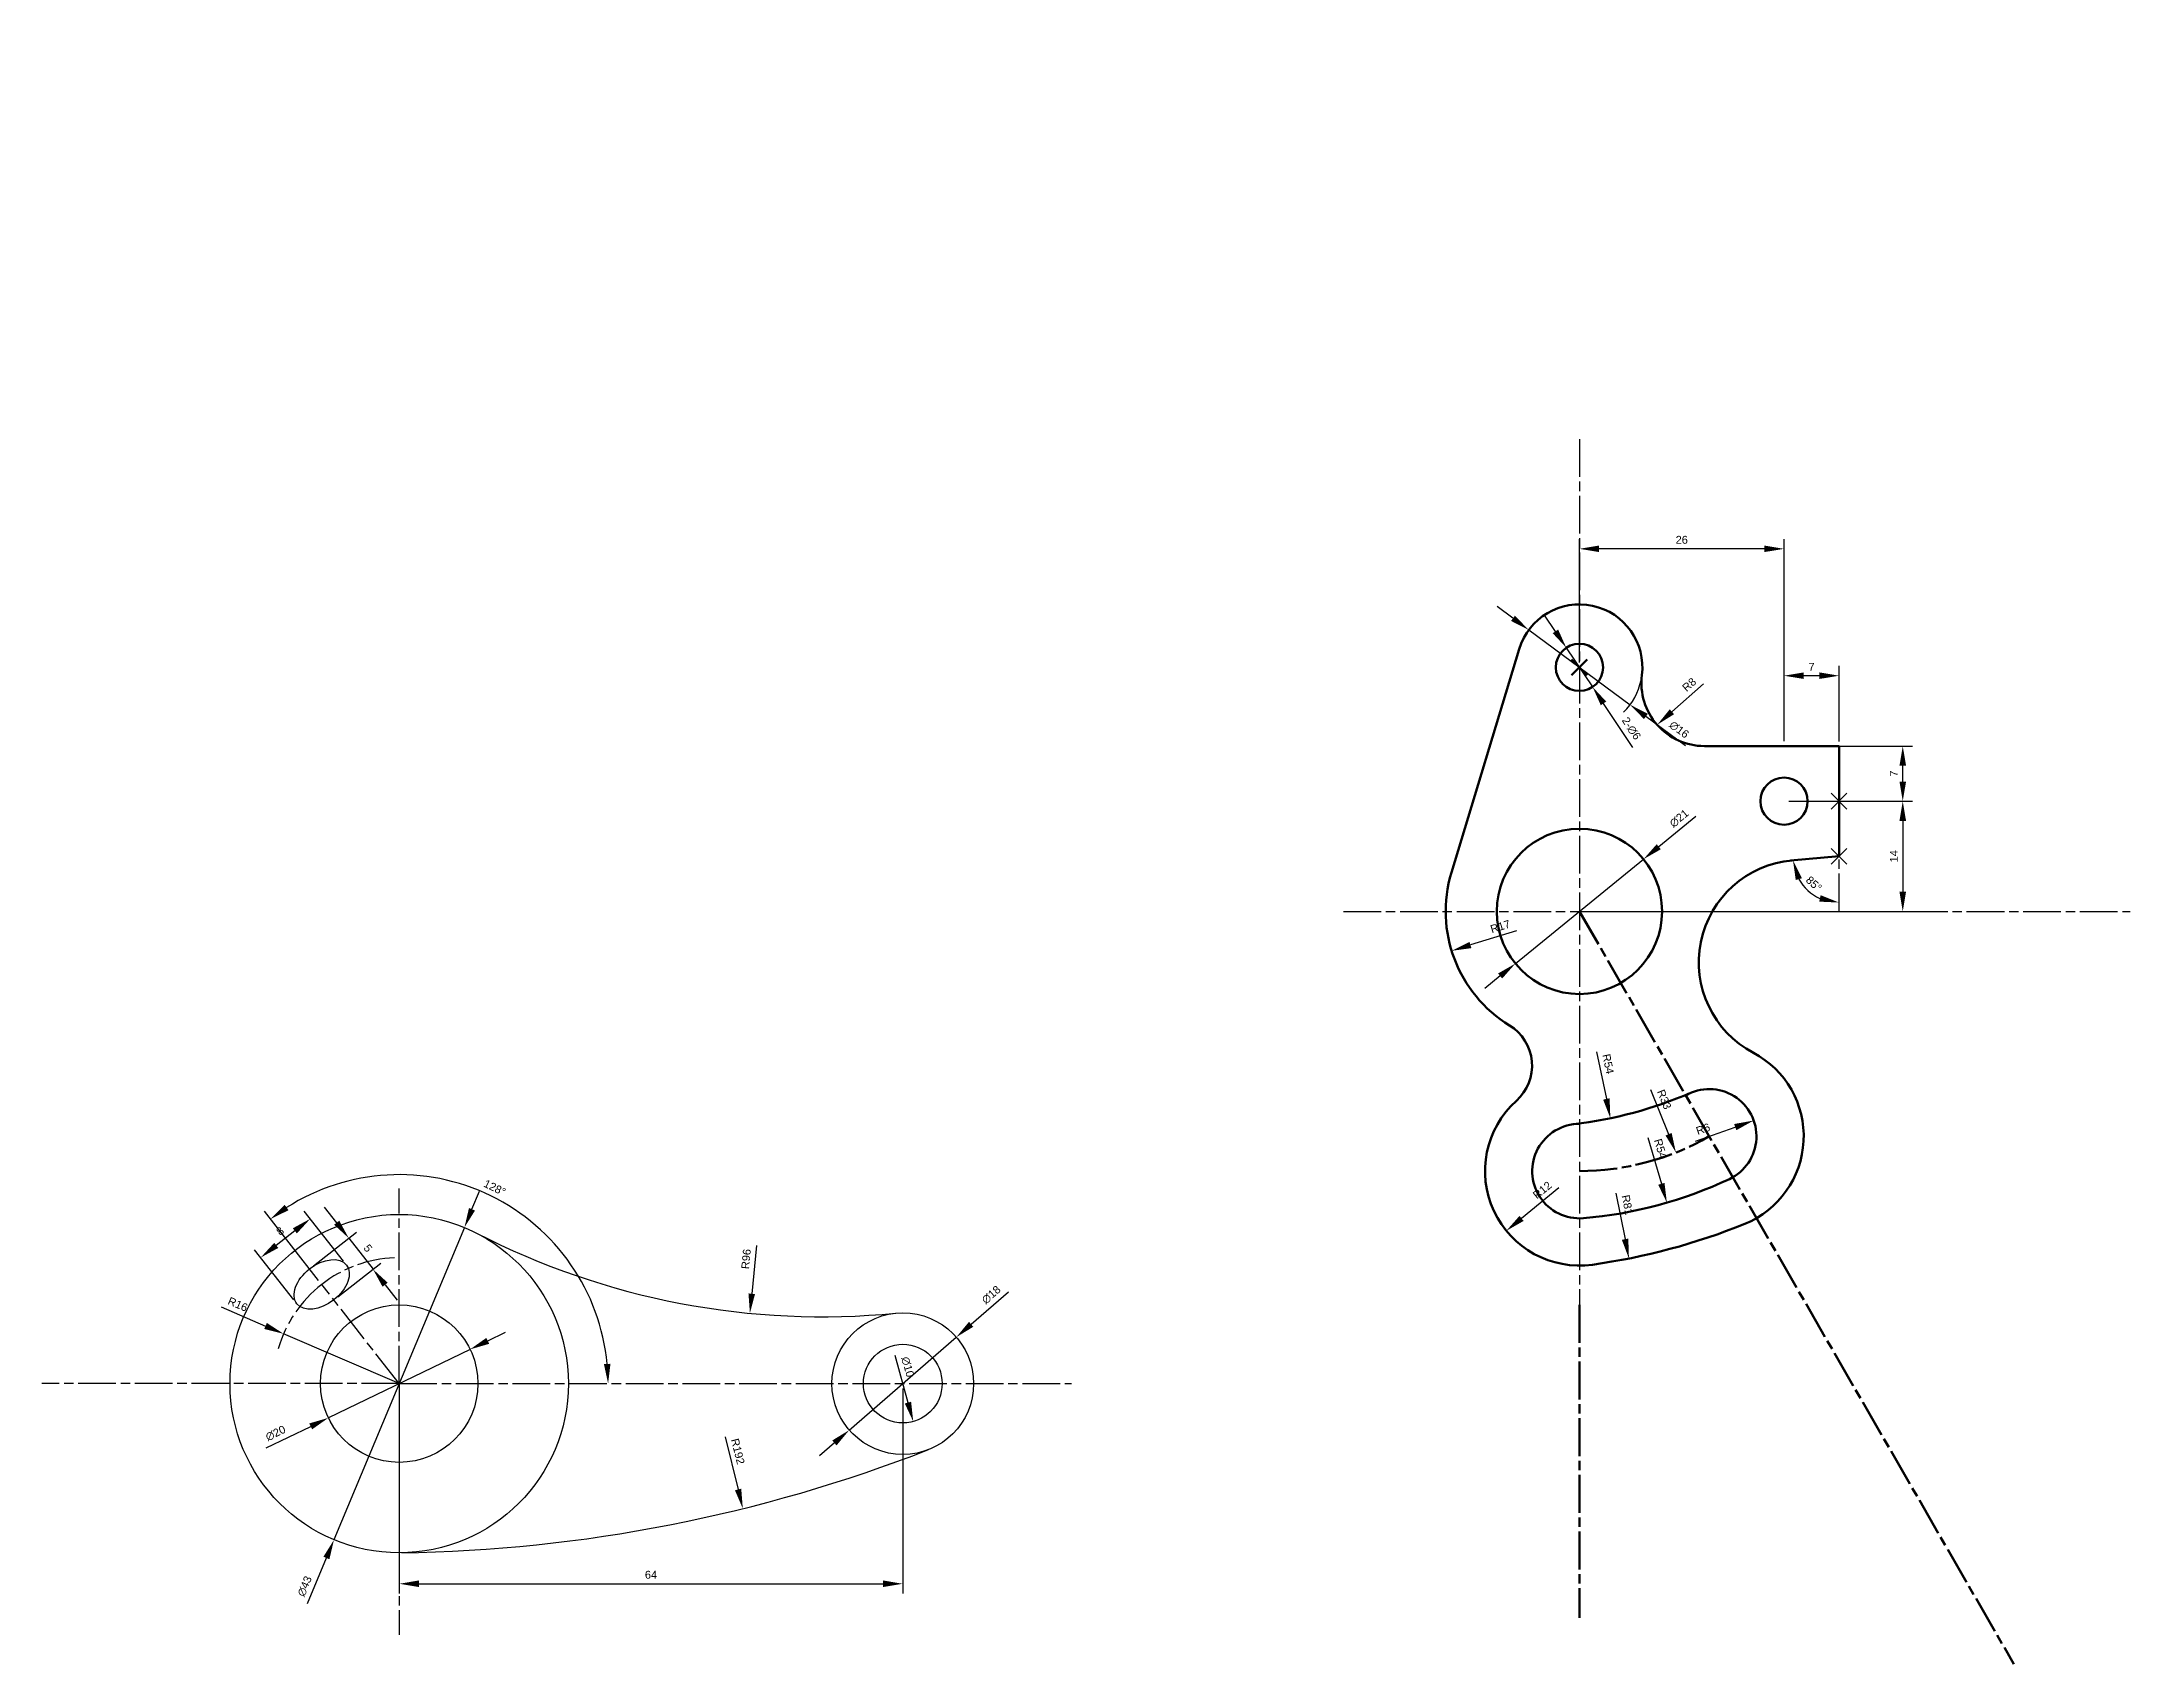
# Model space of a CAD drawing. Header units: centimetres. Extents: x 35 to 814, y -6 to 304.
# Drawn here: x 34.6 to 300, y -5.6 to 200.5 of the extents above; entities that cross this region are included whole.
import ezdxf

# ---------------------------------------------------------------- set-up
doc = ezdxf.new("R2010")
doc.units = ezdxf.units.CM
doc.header["$PDMODE"] = 3
doc.linetypes.add('ACAD_ISO08W100', pattern=[36, 24, -3, 6, -3])
for name, color, linetype in [('图', 7, 'Continuous'), ('标注', 130, 'Continuous'), ('辅助线', 80, 'ACAD_ISO08W100')]:
    doc.layers.add(name, color=color, linetype=linetype)
doc.styles.get("Standard").update_dxf_attribs({"font": 'arial.ttf'})
doc.dimstyles.new('ISO-25', dxfattribs={"dimtxt": 1, "dimasz": 2.5, "dimexe": 1.25, "dimexo": 0.625, "dimtad": 1, "dimtxsty": 'Standard', "dimcen": 2.5, "dimadec": 0, "dimazin": 0, "dimtfac": 1, "dimtmove": 0, "dimatfit": 3, "dimfxl": 1, "dimarcsym": 0})

msp = doc.modelspace()

# ---------------------------------------------------------------- blocks, each defined once
blk = doc.blocks.new('*D2')
at = {"layer": 'Defpoints', "color": 0, "ltscale": 0.2, "transparency": 16777216}
for p in [(80, 30), (144, 30), (144, 4.57)]:
    blk.add_point(p, dxfattribs=at)
at = {"layer": '标注', "color": 0, "lineweight": -2, "ltscale": 0.2, "transparency": 16777216}
for p, q in [((80, 29.38), (80, 3.32)), ((144, 29.38), (144, 3.32)), ((82.5, 4.57), (141.5, 4.57))]:
    blk.add_line(p, q, dxfattribs=at)
at = {"layer": '标注', "color": 0, "ltscale": 0.2, "transparency": 16777216}
for points in [[(82.5, 4.99), (82.5, 4.16), (80, 4.57)], [(141.5, 4.99), (141.5, 4.16), (144, 4.57)]]:
    blk.add_solid(points, dxfattribs=at)
at = {"layer": '标注', "color": 0, "ltscale": 0.2, "transparency": 16777216, "insert": (112, 5.71), "char_height": 1, "attachment_point": 5}
blk.add_mtext('64', dxfattribs=at)
blk = doc.blocks.new('*D4')
at = {"layer": 'Defpoints', "color": 0, "ltscale": 0.2, "transparency": 16777216}
for p in [(65.31, 36.33), (80, 30)]:
    blk.add_point(p, dxfattribs=at)
at = {"layer": '标注', "color": 0, "lineweight": -2, "ltscale": 0.2, "transparency": 16777216}
for p, q in [((57.37, 39.75), (63.01, 37.32)), ((80, 30), (65.31, 36.33))]:
    blk.add_line(p, q, dxfattribs=at)
at = {"layer": '标注', "color": 0, "ltscale": 0.2, "transparency": 16777216}
blk.add_solid([(63.18, 37.71), (62.85, 36.94), (65.31, 36.33)], dxfattribs=at)
at = {"layer": '标注', "color": 0, "ltscale": 0.2, "transparency": 16777216, "insert": (59.49, 40.08), "char_height": 1, "attachment_point": 5, "rotation": 336.6767}
blk.add_mtext('R16', dxfattribs=at)
blk = doc.blocks.new('*D5')
at = {"layer": 'Defpoints', "color": 0, "ltscale": 0.2, "transparency": 16777216}
for p in [(99.52, 48), (70.15, 42.61), (80, 30), (80, 30), (165.46, 30)]:
    blk.add_point(p, dxfattribs=at)
at = {"layer": '标注', "color": 0, "lineweight": -2, "ltscale": 0.2, "transparency": 16777216}
blk.add_line((69.76, 43.1), (62.88, 51.91), dxfattribs=at)
blk.add_arc((80, 30), 26.55, 5.3964, 122.6036, dxfattribs=at)
at = {"layer": '标注', "color": 0, "ltscale": 0.2, "transparency": 16777216}
for points in [[(65.93, 52.03), (65.45, 52.71), (63.65, 50.92)], [(106.85, 32.52), (106.02, 32.48), (106.55, 30)]]:
    blk.add_solid(points, dxfattribs=at)
at = {"layer": '标注', "color": 0, "ltscale": 0.2, "transparency": 16777216, "insert": (92.14, 54.89), "char_height": 1, "attachment_point": 5, "rotation": 334}
blk.add_mtext('128°', dxfattribs=at)
blk = doc.blocks.new('*D6')
at = {"layer": 'Defpoints', "color": 0, "ltscale": 0.2, "transparency": 16777216}
for p in [(142.67, 34.82), (145.33, 25.18)]:
    blk.add_point(p, dxfattribs=at)
at = {"layer": '标注', "color": 0, "lineweight": -2, "ltscale": 0.2, "transparency": 16777216}
blk.add_line((143, 33.63), (144.66, 27.59), dxfattribs=at)
at = {"layer": '标注', "color": 0, "ltscale": 0.2, "transparency": 16777216}
blk.add_solid([(145.06, 27.7), (144.26, 27.48), (145.33, 25.18)], dxfattribs=at)
at = {"layer": '标注', "color": 0, "ltscale": 0.2, "transparency": 16777216, "insert": (144.62, 32.12), "char_height": 1, "attachment_point": 5, "rotation": 285.3691}
blk.add_mtext('∅10', dxfattribs=at)
blk = doc.blocks.new('*D7')
at = {"layer": 'Defpoints', "color": 0, "ltscale": 0.2, "transparency": 16777216}
for p in [(150.8, 35.9), (137.2, 24.1)]:
    blk.add_point(p, dxfattribs=at)
at = {"layer": '标注', "color": 0, "lineweight": -2, "ltscale": 0.2, "transparency": 16777216}
for p, q in [((157.43, 41.64), (152.69, 37.53)), ((137.2, 24.1), (150.8, 35.9)), ((135.31, 22.47), (133.42, 20.83))]:
    blk.add_line(p, q, dxfattribs=at)
at = {"layer": '标注', "color": 0, "ltscale": 0.2, "transparency": 16777216}
for points in [[(152.42, 37.85), (152.96, 37.22), (150.8, 35.9)], [(135.04, 22.78), (135.58, 22.15), (137.2, 24.1)]]:
    blk.add_solid(points, dxfattribs=at)
at = {"layer": '标注', "color": 0, "ltscale": 0.2, "transparency": 16777216, "insert": (155.24, 41.29), "char_height": 1, "attachment_point": 5, "rotation": 40.9292}
blk.add_mtext('∅18', dxfattribs=at)
blk = doc.blocks.new('*D10')
at = {"layer": 'Defpoints', "color": 0, "ltscale": 0.2, "transparency": 16777216}
for p in [(62.4, 46.02), (73.3, 45.07), (67, 40.15)]:
    blk.add_point(p, dxfattribs=at)
at = {"layer": '标注', "color": 0, "lineweight": -2, "ltscale": 0.2, "transparency": 16777216}
for p, q in [((72.92, 45.56), (67.94, 51.93)), ((66.74, 49.41), (64.37, 47.56)), ((66.61, 40.64), (61.63, 47.01))]:
    blk.add_line(p, q, dxfattribs=at)
at = {"layer": '标注', "color": 0, "ltscale": 0.2, "transparency": 16777216}
for points in [[(66.48, 49.74), (66.99, 49.08), (68.71, 50.95)], [(64.12, 47.89), (64.63, 47.24), (62.4, 46.02)]]:
    blk.add_solid(points, dxfattribs=at)
at = {"layer": '标注', "color": 0, "ltscale": 0.2, "transparency": 16777216, "insert": (64.86, 49.38), "char_height": 1, "attachment_point": 5, "rotation": 38}
blk.add_mtext('8', dxfattribs=at)
blk = doc.blocks.new('*D11')
at = {"layer": 'Defpoints', "color": 0, "ltscale": 0.2, "transparency": 16777216}
for p in [(68.61, 44.58), (76.67, 44.53), (71.69, 40.64)]:
    blk.add_point(p, dxfattribs=at)
at = {"layer": '标注', "color": 0, "lineweight": -2, "ltscale": 0.2, "transparency": 16777216}
for p, q in [((72.06, 50.44), (70.52, 52.41)), ((69.1, 44.96), (74.58, 49.24)), ((73.6, 48.47), (76.67, 44.53)), ((72.18, 41.02), (77.66, 45.3)), ((78.21, 42.56), (79.75, 40.59))]:
    blk.add_line(p, q, dxfattribs=at)
at = {"layer": '标注', "color": 0, "ltscale": 0.2, "transparency": 16777216}
for points in [[(72.38, 50.7), (71.73, 50.19), (73.6, 48.47)], [(78.54, 42.82), (77.88, 42.31), (76.67, 44.53)]]:
    blk.add_solid(points, dxfattribs=at)
at = {"layer": '标注', "color": 0, "ltscale": 0.2, "transparency": 16777216, "insert": (76.03, 47.2), "char_height": 1, "attachment_point": 5, "rotation": 308}
blk.add_mtext('5', dxfattribs=at)
blk = doc.blocks.new('*D12')
at = {"layer": 'Defpoints', "color": 0, "ltscale": 0.2, "transparency": 16777216}
for p in [(77.48, 200.48), (123.67, 14.12)]:
    blk.add_point(p, dxfattribs=at)
at = {"layer": '标注', "color": 0, "lineweight": -2, "ltscale": 0.2, "transparency": 16777216}
blk.add_line((121.41, 23.25), (123.07, 16.55), dxfattribs=at)
at = {"layer": '标注', "color": 0, "ltscale": 0.2, "transparency": 16777216}
blk.add_solid([(123.47, 16.65), (122.67, 16.45), (123.67, 14.12)], dxfattribs=at)
at = {"layer": '标注', "color": 0, "ltscale": 0.2, "transparency": 16777216, "insert": (123.04, 21.39), "char_height": 1, "attachment_point": 5, "rotation": 283.9213}
blk.add_mtext('R192', dxfattribs=at)
blk = doc.blocks.new('*D13')
at = {"layer": 'Defpoints', "color": 0, "ltscale": 0.2, "transparency": 16777216}
for p in [(133.73, 134.5), (124.57, 38.93)]:
    blk.add_point(p, dxfattribs=at)
at = {"layer": '标注', "color": 0, "lineweight": -2, "ltscale": 0.2, "transparency": 16777216}
blk.add_line((125.39, 47.53), (124.8, 41.42), dxfattribs=at)
at = {"layer": '标注', "color": 0, "ltscale": 0.2, "transparency": 16777216}
blk.add_solid([(124.39, 41.46), (125.22, 41.38), (124.57, 38.93)], dxfattribs=at)
at = {"layer": '标注', "color": 0, "ltscale": 0.2, "transparency": 16777216, "insert": (124.09, 45.83), "char_height": 1, "attachment_point": 5, "rotation": 84.5227}
blk.add_mtext('R96', dxfattribs=at)
blk = doc.blocks.new('*D14')
at = {"layer": 'Defpoints', "color": 0, "ltscale": 0.2, "transparency": 16777216}
for p in [(89, 34.35), (71, 25.65)]:
    blk.add_point(p, dxfattribs=at)
at = {"layer": '标注', "color": 0, "lineweight": -2, "ltscale": 0.2, "transparency": 16777216}
for p, q in [((91.25, 35.44), (93.51, 36.53)), ((89, 34.35), (71, 25.65)), ((63.1, 21.83), (68.75, 24.56))]:
    blk.add_line(p, q, dxfattribs=at)
at = {"layer": '标注', "color": 0, "ltscale": 0.2, "transparency": 16777216}
for points in [[(91.07, 35.81), (91.44, 35.06), (89, 34.35)], [(68.56, 24.94), (68.93, 24.19), (71, 25.65)]]:
    blk.add_solid(points, dxfattribs=at)
at = {"layer": '标注', "color": 0, "ltscale": 0.2, "transparency": 16777216, "insert": (64.29, 23.7), "char_height": 1, "attachment_point": 5, "rotation": 25.7948}
blk.add_mtext('∅20', dxfattribs=at)
blk = doc.blocks.new('*D15')
at = {"layer": 'Defpoints', "color": 0, "ltscale": 0.2, "transparency": 16777216}
for p in [(88.29, 49.84), (71.71, 10.16)]:
    blk.add_point(p, dxfattribs=at)
at = {"layer": '标注', "color": 0, "lineweight": -2, "ltscale": 0.2, "transparency": 16777216}
for p, q in [((89.25, 52.15), (90.21, 54.45)), ((88.29, 49.84), (71.71, 10.16)), ((68.33, 2.07), (70.75, 7.85))]:
    blk.add_line(p, q, dxfattribs=at)
at = {"layer": '标注', "color": 0, "ltscale": 0.2, "transparency": 16777216}
for points in [[(88.87, 52.31), (89.63, 51.99), (88.29, 49.84)], [(70.37, 8.01), (71.13, 7.69), (71.71, 10.16)]]:
    blk.add_solid(points, dxfattribs=at)
at = {"layer": '标注', "color": 0, "ltscale": 0.2, "transparency": 16777216, "insert": (67.99, 4.26), "char_height": 1, "attachment_point": 5, "rotation": 67.3303}
blk.add_mtext('∅43', dxfattribs=at)
blk = doc.blocks.new('*D16')
at = {"layer": 'Defpoints', "color": 0, "lineweight": 50, "ltscale": 0.2, "transparency": 16777216}
for p in [(230, 90), (242.26, 59.36)]:
    blk.add_point(p, dxfattribs=at)
at = {"layer": '标注', "color": 0, "lineweight": -2, "ltscale": 0.2, "transparency": 16777216}
blk.add_line((239.05, 67.38), (241.33, 61.68), dxfattribs=at)
at = {"layer": '标注', "color": 0, "lineweight": 50, "ltscale": 0.2, "transparency": 16777216}
blk.add_solid([(241.72, 61.84), (240.94, 61.53), (242.26, 59.36)], dxfattribs=at)
at = {"layer": '标注', "color": 0, "lineweight": 50, "ltscale": 0.2, "transparency": 16777216, "insert": (240.78, 66.11), "char_height": 1, "attachment_point": 5, "rotation": 291.8059}
blk.add_mtext('R33', dxfattribs=at)
blk = doc.blocks.new('*D18')
at = {"layer": 'Defpoints', "color": 0, "lineweight": 50, "ltscale": 0.2, "transparency": 16777216}
for p in [(226.02, 104.84), (241.11, 52.99)]:
    blk.add_point(p, dxfattribs=at)
at = {"layer": '标注', "color": 0, "lineweight": -2, "ltscale": 0.2, "transparency": 16777216}
blk.add_line((238.7, 61.28), (240.41, 55.39), dxfattribs=at)
at = {"layer": '标注', "color": 0, "lineweight": 50, "ltscale": 0.2, "transparency": 16777216}
blk.add_solid([(240.81, 55.5), (240.01, 55.27), (241.11, 52.99)], dxfattribs=at)
at = {"layer": '标注', "color": 0, "lineweight": 50, "ltscale": 0.2, "transparency": 16777216, "insert": (240.3, 59.85), "char_height": 1, "attachment_point": 5, "rotation": 286.2242}
blk.add_mtext('R54', dxfattribs=at)
blk = doc.blocks.new('*D19')
at = {"layer": 'Defpoints', "color": 0, "lineweight": 50, "ltscale": 0.2, "transparency": 16777216}
for p in [(222.88, 116.58), (233.93, 63.72)]:
    blk.add_point(p, dxfattribs=at)
at = {"layer": '标注', "color": 0, "lineweight": -2, "ltscale": 0.2, "transparency": 16777216}
blk.add_line((232.17, 72.17), (233.42, 66.17), dxfattribs=at)
at = {"layer": '标注', "color": 0, "lineweight": 50, "ltscale": 0.2, "transparency": 16777216}
blk.add_solid([(233.83, 66.25), (233.01, 66.08), (233.93, 63.72)], dxfattribs=at)
at = {"layer": '标注', "color": 0, "lineweight": 50, "ltscale": 0.2, "transparency": 16777216, "insert": (233.65, 70.62), "char_height": 1, "attachment_point": 5, "rotation": 281.8118}
blk.add_mtext('R54', dxfattribs=at)
blk = doc.blocks.new('*D20')
at = {"layer": 'Defpoints', "color": 0, "lineweight": 50, "ltscale": 0.2, "transparency": 16777216}
for p in [(220.53, 125.35), (236.29, 45.89)]:
    blk.add_point(p, dxfattribs=at)
at = {"layer": '标注', "color": 0, "lineweight": -2, "ltscale": 0.2, "transparency": 16777216}
blk.add_line((234.64, 54.18), (235.8, 48.35), dxfattribs=at)
at = {"layer": '标注', "color": 0, "lineweight": 50, "ltscale": 0.2, "transparency": 16777216}
blk.add_solid([(236.21, 48.43), (235.39, 48.27), (236.29, 45.89)], dxfattribs=at)
at = {"layer": '标注', "color": 0, "lineweight": 50, "ltscale": 0.2, "transparency": 16777216, "insert": (236.09, 52.71), "char_height": 1, "attachment_point": 5, "rotation": 281.218}
blk.add_mtext('R81', dxfattribs=at)
blk = doc.blocks.new('*D21')
at = {"layer": 'Defpoints', "color": 0, "lineweight": 50, "ltscale": 0.2, "transparency": 16777216}
for p in [(263, 113.61), (256.83, 96.46), (263, 97), (258.09, 93.77), (263, 90)]:
    blk.add_point(p, dxfattribs=at)
at = {"layer": '标注', "color": 0, "lineweight": -2, "ltscale": 0.2, "transparency": 16777216}
blk.add_arc((263, 97), 5.88, 209.5482, 245.4518, dxfattribs=at)
at = {"layer": '标注', "color": 0, "lineweight": 50, "ltscale": 0.2, "transparency": 16777216}
for points in [[(257.49, 93.98), (258.28, 94.22), (257.14, 96.49)], [(260.65, 92.06), (260.47, 91.24), (263, 91.12)]]:
    blk.add_solid(points, dxfattribs=at)
at = {"layer": '标注', "color": 0, "lineweight": 50, "ltscale": 0.2, "transparency": 16777216, "insert": (259.79, 93.5), "char_height": 1, "attachment_point": 5, "rotation": 317.5}
blk.add_mtext('85°', dxfattribs=at)
blk = doc.blocks.new('*D23')
at = {"layer": 'Defpoints', "color": 0, "lineweight": 50, "ltscale": 0.2, "transparency": 16777216}
for p in [(256, 104), (256, 90), (271.09, 90)]:
    blk.add_point(p, dxfattribs=at)
at = {"layer": '标注', "color": 0, "lineweight": -2, "ltscale": 0.2, "transparency": 16777216}
for p, q in [((256.63, 104), (272.34, 104)), ((271.09, 101.5), (271.09, 92.5)), ((256.63, 90), (272.34, 90))]:
    blk.add_line(p, q, dxfattribs=at)
at = {"layer": '标注', "color": 0, "lineweight": 50, "ltscale": 0.2, "transparency": 16777216}
for points in [[(270.67, 101.5), (271.51, 101.5), (271.09, 104)], [(270.67, 92.5), (271.51, 92.5), (271.09, 90)]]:
    blk.add_solid(points, dxfattribs=at)
at = {"layer": '标注', "color": 0, "lineweight": 50, "ltscale": 0.2, "transparency": 16777216, "insert": (269.96, 97), "char_height": 1, "attachment_point": 5, "rotation": 90}
blk.add_mtext('14', dxfattribs=at)
blk = doc.blocks.new('*D24')
at = {"layer": 'Defpoints', "color": 0, "lineweight": 50, "ltscale": 0.2, "transparency": 16777216}
for p in [(256, 111), (271.09, 111), (256, 104)]:
    blk.add_point(p, dxfattribs=at)
at = {"layer": '标注', "color": 0, "lineweight": -2, "ltscale": 0.2, "transparency": 16777216}
for p, q in [((256.63, 111), (272.34, 111)), ((271.09, 106.5), (271.09, 108.5)), ((256.63, 104), (272.34, 104))]:
    blk.add_line(p, q, dxfattribs=at)
at = {"layer": '标注', "color": 0, "lineweight": 50, "ltscale": 0.2, "transparency": 16777216}
for points in [[(270.67, 108.5), (271.51, 108.5), (271.09, 111)], [(270.67, 106.5), (271.51, 106.5), (271.09, 104)]]:
    blk.add_solid(points, dxfattribs=at)
at = {"layer": '标注', "color": 0, "lineweight": 50, "ltscale": 0.2, "transparency": 16777216, "insert": (269.96, 107.5), "char_height": 1, "attachment_point": 5, "rotation": 90}
blk.add_mtext('7', dxfattribs=at)
blk = doc.blocks.new('*D25')
at = {"layer": 'Defpoints', "color": 0, "lineweight": 50, "ltscale": 0.2, "transparency": 16777216}
for p in [(256, 119.94), (256, 111), (263, 111)]:
    blk.add_point(p, dxfattribs=at)
at = {"layer": '标注', "color": 0, "lineweight": -2, "ltscale": 0.2, "transparency": 16777216}
for p, q in [((256, 111.62), (256, 121.19)), ((260.5, 119.94), (258.5, 119.94)), ((263, 111.62), (263, 121.19))]:
    blk.add_line(p, q, dxfattribs=at)
at = {"layer": '标注', "color": 0, "lineweight": 50, "ltscale": 0.2, "transparency": 16777216}
for points in [[(258.5, 120.36), (258.5, 119.53), (256, 119.94)], [(260.5, 120.36), (260.5, 119.53), (263, 119.94)]]:
    blk.add_solid(points, dxfattribs=at)
at = {"layer": '标注', "color": 0, "lineweight": 50, "ltscale": 0.2, "transparency": 16777216, "insert": (259.5, 121.07), "char_height": 1, "attachment_point": 5}
blk.add_mtext('7', dxfattribs=at)
blk = doc.blocks.new('*D26')
at = {"layer": 'Defpoints', "color": 0, "lineweight": 50, "ltscale": 0.2, "transparency": 16777216}
for p in [(230, 136.06), (230, 121), (256, 111)]:
    blk.add_point(p, dxfattribs=at)
at = {"layer": '标注', "color": 0, "lineweight": -2, "ltscale": 0.2, "transparency": 16777216}
for p, q in [((230, 121.62), (230, 137.31)), ((253.5, 136.06), (232.5, 136.06)), ((256, 111.62), (256, 137.31))]:
    blk.add_line(p, q, dxfattribs=at)
at = {"layer": '标注', "color": 0, "lineweight": 50, "ltscale": 0.2, "transparency": 16777216}
for points in [[(232.5, 136.48), (232.5, 135.65), (230, 136.06)], [(253.5, 136.48), (253.5, 135.65), (256, 136.06)]]:
    blk.add_solid(points, dxfattribs=at)
at = {"layer": '标注', "color": 0, "lineweight": 50, "ltscale": 0.2, "transparency": 16777216, "insert": (243, 137.2), "char_height": 1, "attachment_point": 5}
blk.add_mtext('26', dxfattribs=at)
blk = doc.blocks.new('*D27')
at = {"layer": 'Defpoints', "color": 0, "lineweight": 50, "ltscale": 0.2, "transparency": 16777216}
for p in [(245.87, 119), (239.88, 113.71)]:
    blk.add_point(p, dxfattribs=at)
at = {"layer": '标注', "color": 0, "lineweight": -2, "ltscale": 0.2, "transparency": 16777216}
blk.add_line((245.77, 118.91), (241.75, 115.36), dxfattribs=at)
at = {"layer": '标注', "color": 0, "lineweight": 50, "ltscale": 0.2, "transparency": 16777216}
blk.add_solid([(241.48, 115.67), (242.03, 115.05), (239.88, 113.71)], dxfattribs=at)
at = {"layer": '标注', "color": 0, "lineweight": 50, "ltscale": 0.2, "transparency": 16777216, "insert": (243.95, 118.81), "char_height": 1, "attachment_point": 5, "rotation": 41.4347}
blk.add_mtext('R8', dxfattribs=at)
blk = doc.blocks.new('*D28')
at = {"layer": 'Defpoints', "color": 0, "lineweight": 50, "ltscale": 0.2, "transparency": 16777216}
for p in [(228.33, 123.49), (231.67, 118.51)]:
    blk.add_point(p, dxfattribs=at)
at = {"layer": '标注', "color": 0, "lineweight": -2, "ltscale": 0.2, "transparency": 16777216}
for p, q in [((226.95, 125.57), (225.56, 127.65)), ((228.33, 123.49), (231.67, 118.51)), ((236.8, 110.81), (233.05, 116.43))]:
    blk.add_line(p, q, dxfattribs=at)
at = {"layer": '标注', "color": 0, "lineweight": 50, "ltscale": 0.2, "transparency": 16777216}
for points in [[(227.29, 125.81), (226.6, 125.34), (228.33, 123.49)], [(233.4, 116.66), (232.71, 116.19), (231.67, 118.51)]]:
    blk.add_solid(points, dxfattribs=at)
at = {"layer": '标注', "color": 0, "lineweight": 50, "ltscale": 0.2, "transparency": 16777216, "insert": (236.59, 113.23), "char_height": 1, "attachment_point": 5, "rotation": 303.7312}
blk.add_mtext('2-∅6', dxfattribs=at)
blk = doc.blocks.new('*D30')
at = {"layer": 'Defpoints', "color": 0, "lineweight": 50, "ltscale": 0.2, "transparency": 16777216}
for p in [(223.56, 125.75), (236.44, 116.25)]:
    blk.add_point(p, dxfattribs=at)
at = {"layer": '标注', "color": 0, "lineweight": -2, "ltscale": 0.2, "transparency": 16777216}
for p, q in [((221.55, 127.24), (219.54, 128.72)), ((223.56, 125.75), (236.44, 116.25)), ((243.49, 111.04), (238.45, 114.76))]:
    blk.add_line(p, q, dxfattribs=at)
blk.add_arc((230, 121), 8, 314.6048, 348.343, dxfattribs=at)
at = {"layer": '标注', "color": 0, "lineweight": 50, "ltscale": 0.2, "transparency": 16777216}
for points in [[(221.8, 127.57), (221.31, 126.9), (223.56, 125.75)], [(238.69, 115.1), (238.2, 114.43), (236.44, 116.25)]]:
    blk.add_solid(points, dxfattribs=at)
at = {"layer": '标注', "color": 0, "lineweight": 50, "ltscale": 0.2, "transparency": 16777216, "insert": (242.67, 113.09), "char_height": 1, "attachment_point": 5, "rotation": 323.5572}
blk.add_mtext('∅16', dxfattribs=at)
blk = doc.blocks.new('*D31')
at = {"layer": 'Defpoints', "color": 0, "lineweight": 50, "ltscale": 0.2, "transparency": 16777216}
for p in [(238.14, 96.63), (221.86, 83.37)]:
    blk.add_point(p, dxfattribs=at)
at = {"layer": '标注', "color": 0, "lineweight": -2, "ltscale": 0.2, "transparency": 16777216}
for p, q in [((244.79, 102.05), (240.08, 98.21)), ((221.86, 83.37), (238.14, 96.63)), ((219.92, 81.79), (217.98, 80.21))]:
    blk.add_line(p, q, dxfattribs=at)
at = {"layer": '标注', "color": 0, "lineweight": 50, "ltscale": 0.2, "transparency": 16777216}
for points in [[(239.82, 98.53), (240.34, 97.89), (238.14, 96.63)], [(219.66, 82.11), (220.18, 81.47), (221.86, 83.37)]]:
    blk.add_solid(points, dxfattribs=at)
at = {"layer": '标注', "color": 0, "lineweight": 50, "ltscale": 0.2, "transparency": 16777216, "insert": (242.67, 101.82), "char_height": 1, "attachment_point": 5, "rotation": 39.1583}
blk.add_mtext('∅21', dxfattribs=at)
blk = doc.blocks.new('*D33')
at = {"layer": 'Defpoints', "color": 0, "lineweight": 50, "ltscale": 0.2, "transparency": 16777216}
for p in [(230, 90), (213.76, 84.99)]:
    blk.add_point(p, dxfattribs=at)
at = {"layer": '标注', "color": 0, "lineweight": -2, "ltscale": 0.2, "transparency": 16777216}
blk.add_line((222.01, 87.54), (216.14, 85.73), dxfattribs=at)
at = {"layer": '标注', "color": 0, "lineweight": 50, "ltscale": 0.2, "transparency": 16777216}
blk.add_solid([(216.02, 86.12), (216.27, 85.33), (213.76, 84.99)], dxfattribs=at)
at = {"layer": '标注', "color": 0, "lineweight": 50, "ltscale": 0.2, "transparency": 16777216, "insert": (219.94, 88.08), "char_height": 1, "attachment_point": 5, "rotation": 17.1442}
blk.add_mtext('R17', dxfattribs=at)
blk = doc.blocks.new('*D34')
at = {"layer": 'Defpoints', "color": 0, "lineweight": 50, "ltscale": 0.2, "transparency": 16777216}
for p in [(230, 57), (220.7, 49.41)]:
    blk.add_point(p, dxfattribs=at)
at = {"layer": '标注', "color": 0, "lineweight": -2, "ltscale": 0.2, "transparency": 16777216}
blk.add_line((227.39, 54.87), (222.64, 50.99), dxfattribs=at)
at = {"layer": '标注', "color": 0, "lineweight": 50, "ltscale": 0.2, "transparency": 16777216}
blk.add_solid([(222.38, 51.31), (222.9, 50.67), (220.7, 49.41)], dxfattribs=at)
at = {"layer": '标注', "color": 0, "lineweight": 50, "ltscale": 0.2, "transparency": 16777216, "insert": (225.27, 54.59), "char_height": 1, "attachment_point": 5, "rotation": 39.2292}
blk.add_mtext('R12', dxfattribs=at)
blk = doc.blocks.new('*D35')
at = {"layer": 'Defpoints', "color": 0, "lineweight": 50, "ltscale": 0.2, "transparency": 16777216}
for p in [(246.5, 61.42), (252.15, 63.43)]:
    blk.add_point(p, dxfattribs=at)
at = {"layer": '标注', "color": 0, "lineweight": -2, "ltscale": 0.2, "transparency": 16777216}
blk.add_line((244.75, 60.8), (249.8, 62.59), dxfattribs=at)
at = {"layer": '标注', "color": 0, "lineweight": 50, "ltscale": 0.2, "transparency": 16777216}
blk.add_solid([(249.66, 62.98), (249.94, 62.2), (252.15, 63.43)], dxfattribs=at)
at = {"layer": '标注', "color": 0, "lineweight": 50, "ltscale": 0.2, "transparency": 16777216, "insert": (245.71, 62.35), "char_height": 1, "attachment_point": 5, "rotation": 19.5371}
blk.add_mtext('R6', dxfattribs=at)

# ---------------------------------------------------------------- dimensions: what is measured, and where the dimension line sits
at = {"layer": '标注', "ltscale": 0.2}
for center, mpoint, picture, middle in [((77.479, 200.481), (123.672, 14.121), '*D12', (121.939, 21.112)), ((133.729, 134.496), (124.565, 38.935), '*D13', (125.216, 45.723))]:
    dim = msp.add_radius_dim(center=center, mpoint=mpoint, dimstyle='ISO-25', dxfattribs=at)
    dim.commit()
    dim.dimension.update_dxf_attribs({"geometry": picture, "text_midpoint": middle, "dimtype": 164})
at = {"layer": '标注', "lineweight": 50, "ltscale": 0.2}
for base, p1, p2, picture, middle in [((230, 136.062), (256, 111), (230, 121), '*D26', (243, 137.198)), ((256, 119.943), (263, 111), (256, 111), '*D25', (259.5, 121.068))]:
    dim = msp.add_linear_dim(base=base, p1=p1, p2=p2, dimstyle='ISO-25', dxfattribs=at)
    dim.commit()
    dim.dimension.update_dxf_attribs({"geometry": picture, "text_midpoint": middle})
for p1, p2, picture, middle in [((223.564, 125.752), (236.436, 116.248), '*D30', (242.665, 113.094)), ((221.858, 83.37), (238.142, 96.63), '*D31', (242.671, 101.819))]:
    dim = msp.add_diameter_dim_2p(p1=p1, p2=p2, dimstyle='ISO-25', dxfattribs=at)
    dim.commit()
    dim.dimension.update_dxf_attribs({"geometry": picture, "text_midpoint": middle})
dim = msp.add_diameter_dim_2p(p1=(228.334, 123.495), p2=(231.666, 118.505), text='2-<>', dimstyle='ISO-25', dxfattribs=at)
dim.commit()
dim.dimension.update_dxf_attribs({"geometry": '*D28', "text_midpoint": (236.59, 113.225)})
for center, mpoint, picture, middle in [((220.529, 125.347), (236.287, 45.894), '*D20', (234.979, 52.489)), ((245.875, 119), (239.877, 113.706), '*D27', (244.699, 117.963)), ((222.879, 116.576), (233.933, 63.719), '*D19', (232.537, 70.393)), ((226.025, 104.835), (241.112, 52.986), '*D18', (239.208, 59.532)), ((230, 90), (213.755, 84.989), '*D33', (220.272, 86.999)), ((230, 90), (242.258, 59.361), '*D16', (239.725, 65.693)), ((246.5, 61.421), (252.155, 63.428), '*D35', (246.094, 61.277)), ((230, 57), (220.705, 49.411), '*D34', (225.983, 53.721))]:
    dim = msp.add_radius_dim(center=center, mpoint=mpoint, dimstyle='ISO-25', dxfattribs=at)
    dim.commit()
    dim.dimension.update_dxf_attribs({"geometry": picture, "text_midpoint": middle, "dimtype": 164})
dim = msp.add_angular_dim_2l(base=(258.087, 93.769), line1=((263, 90), (263, 113.61)), line2=((263, 97), (256.83, 96.46)), dimstyle='ISO-25', dxfattribs=at)
dim.commit()
dim.dimension.update_dxf_attribs({"geometry": '*D21', "text_midpoint": (259.795, 93.502)})
for base, p2, picture, middle in [((271.089, 111), (256, 111), '*D24', (269.964, 107.5)), ((271.089, 90), (256, 90), '*D23', (269.962, 97))]:
    dim = msp.add_linear_dim(base=base, p1=(256, 104), p2=p2, angle=90, dimstyle='ISO-25', dxfattribs=at)
    dim.commit()
    dim.dimension.update_dxf_attribs({"geometry": picture, "text_midpoint": middle})
at = {"layer": '标注', "ltscale": 0.2}
dim = msp.add_angular_dim_2l(base=(99.525, 47.996), line1=((80, 30), (70.149, 42.608)), line2=((80, 30), (165.459, 30)), dimstyle='ISO-25', dxfattribs=at)
dim.commit()
dim.dimension.update_dxf_attribs({"geometry": '*D5', "text_midpoint": (92.138, 54.887)})
for p1, p2, picture, middle in [((88.286, 49.839), (71.714, 10.161), '*D15', (67.986, 4.256)), ((137.2, 24.104), (150.8, 35.896), '*D7', (155.24, 41.287)), ((89.004, 34.351), (70.996, 25.649), '*D14', (64.292, 23.701))]:
    dim = msp.add_diameter_dim_2p(p1=p1, p2=p2, dimstyle='ISO-25', dxfattribs=at)
    dim.commit()
    dim.dimension.update_dxf_attribs({"geometry": picture, "text_midpoint": middle})
for p1, p2, distance, picture, middle in [((73.301, 45.071), (66.997, 40.146), -7.46, '*D10', (64.857, 49.382)), ((68.61, 44.578), (71.689, 40.638), 6.326, '*D11', (76.027, 47.201))]:
    dim = msp.add_aligned_dim(p1=p1, p2=p2, distance=distance, dimstyle='ISO-25', dxfattribs=at)
    dim.commit()
    dim.dimension.update_dxf_attribs({"geometry": picture, "text_midpoint": middle})
dim = msp.add_radius_dim(center=(80, 30), mpoint=(65.307, 36.335), dimstyle='ISO-25', dxfattribs=at)
dim.commit()
dim.dimension.update_dxf_attribs({"geometry": '*D4', "text_midpoint": (59.495, 40.077)})
dim = msp.add_diameter_dim_2p(p1=(142.675, 34.821), p2=(145.325, 25.179), dimstyle='ISO-25', dxfattribs=at)
dim.commit()
dim.dimension.update_dxf_attribs({"geometry": '*D6', "text_midpoint": (143.501, 31.816), "dimtype": 163})
dim = msp.add_linear_dim(base=(144, 4.573), p1=(80, 30), p2=(144, 30), dimstyle='ISO-25', dxfattribs=at)
dim.commit()
dim.dimension.update_dxf_attribs({"geometry": '*D2', "text_midpoint": (112, 5.708)})

# ---------------------------------------------------------------- linework, layer by layer
at = {"layer": '图', "lineweight": 50, "ltscale": 0.2}
for p, q in [((222.345, 123.323), (213.732, 94.935)), ((263, 111), (245.875, 111)), ((263, 97), (256.83, 96.46))]:
    msp.add_line(p, q, dxfattribs=at)
at = {"layer": '图', "lineweight": 60, "ltscale": 0.2}
for p, q in [((263, 104), (263, 111)), ((263, 97), (263, 104))]:
    msp.add_line(p, q, dxfattribs=at)
at = {"layer": '图', "lineweight": 50, "ltscale": 0.2}
for centre in [(230, 121), (256, 104)]:
    msp.add_circle(centre, 3, dxfattribs=at)
at = {"layer": '图', "lineweight": 60, "ltscale": 0.2}
msp.add_circle((230, 90), 10.5, dxfattribs=at)
at = {"layer": '图'}
for centre, radius in [((80, 30), 21.5), ((80, 30), 10), ((144, 30), 9), ((144, 30), 5)]:
    msp.add_circle(centre, radius, dxfattribs=at)
at = {"layer": '图', "lineweight": 50, "ltscale": 0.2}
for centre, radius, start, end in [((230, 121), 8, 352.81924, 163.12273), ((245.875, 119), 8, 172.81924, 270), ((258.174, 83.528), 13, 95, 242.16285), ((230, 90), 17, 163.12273, 238.47777), ((217.975, 70.394), 6, 311.91748, 58.47777), ((246.5, 61.421), 12, 292.11048, 62.16285), ((222.879, 116.576), 54, 276.81612, 293.18388), ((246.5, 61.421), 6, 295.24968, 120), ((230, 57), 12, 131.91748, 277.88952), ((230, 57), 6, 90, 274.75032), ((226.025, 104.835), 54, 274.75032, 295.24968), ((220.529, 125.347), 81, 277.88952, 292.11048)]:
    msp.add_arc(centre, radius, start, end, dxfattribs=at)
at = {"layer": '图'}
for centre, radius, start, end in [((133.729, 134.496), 96, 242.7893, 275.61386), ((77.479, 200.481), 192, 270.84736, 291.31563)]:
    msp.add_arc(centre, radius, start, end, dxfattribs=at)
at = {"layer": '图', "ltscale": 0.2}
msp.add_ellipse((70.149, 42.608), major_axis=(3.152, 2.463), ratio=0.625, dxfattribs=at)
at = {"layer": '辅助线', "ltscale": 0.2}
for p, q in [((230, 150), (230, 40)), ((263, 90), (263, 113.61)), ((200, 90), (300, 90)), ((230, 90), (263, 90)), ((80, 30), (80, 54.781)), ((80, 30), (70.149, 42.608)), ((80, 30), (34.573, 30)), ((80, 30), (165.459, 30)), ((80, 30), (80, -1.926))]:
    msp.add_line(p, q, dxfattribs=at)
at = {"layer": '辅助线', "lineweight": 50, "ltscale": 0.2}
for p, q in [((230, 90), (285.223, -5.649)), ((230, 40), (230, 0.24))]:
    msp.add_line(p, q, dxfattribs=at)
msp.add_arc((230, 90), 33, 270, 300, dxfattribs=at)
at = {"layer": '辅助线', "ltscale": 0.2}
for start, end in [(92.09616, 128), (128, 163.90384)]:
    msp.add_arc((80, 30), 16, start, end, dxfattribs=at)
at = {"layer": '辅助线', "lineweight": 50, "ltscale": 0.2}
msp.add_point((230, 121), dxfattribs=at)
at = {"layer": '辅助线'}
for p in [(263, 104), (263, 97)]:
    msp.add_point(p, dxfattribs=at)

msp.set_redraw_order([(e.dxf.handle, doc.entitydb.next_handle()) for e in msp.query("TEXT MTEXT ATTDEF DIMENSION ARC_DIMENSION")])  # texts and dimensions are drawn at this point

doc.saveas('drawing.dxf')
